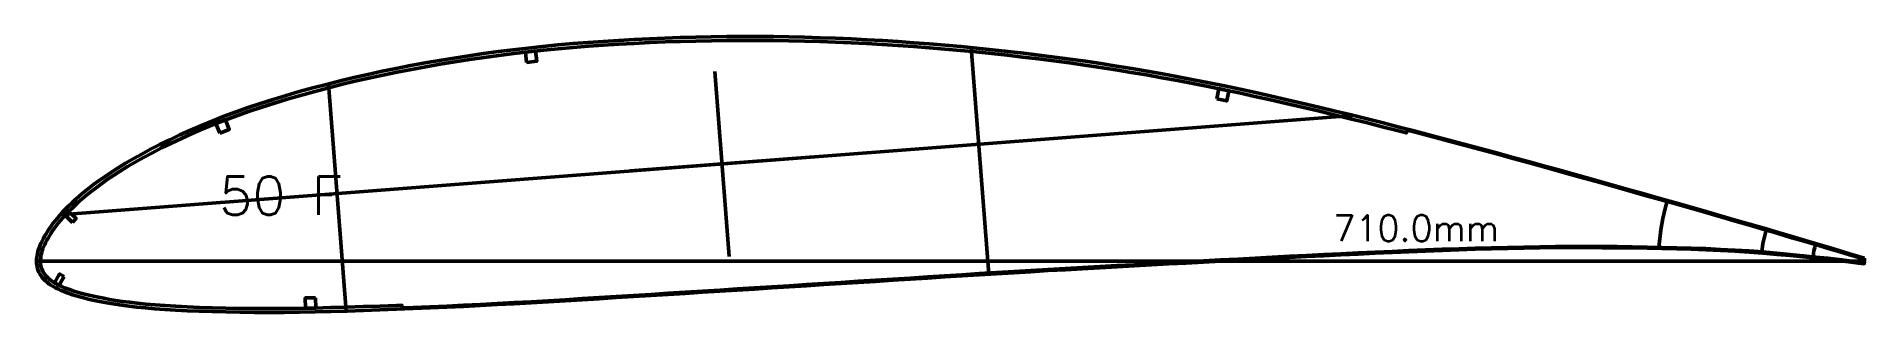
# Model space of a CAD drawing. Header units: metres. Extents: x -405 to 675, y -15418 to 133.
# Drawn here: x -266 to 444, y -9820 to -9713 of the extents above; entities that cross this region are included whole.
import ezdxf
from ezdxf.enums import TextEntityAlignment as Align

# ---------------------------------------------------------------- set-up
doc = ezdxf.new("R2010")
doc.units = ezdxf.units.M
for name, color, linetype, lineweight in [('FoilLayer', 7, 'Continuous', 50), ('RefFoilLayer', 7, 'Continuous', 50), ('StringerLayer', 7, 'Continuous', 50), ('SubLayer', 7, 'Continuous', 50), ('TextLayer', 7, 'Continuous', 50)]:
    doc.layers.add(name, color=color, linetype=linetype, lineweight=lineweight)
doc.styles.add('MSゴシック', font='romans')

msp = doc.modelspace()

# ---------------------------------------------------------------- texts
at = {"layer": 'TextLayer', "style": 'MSゴシック'}
msp.add_text('50 F', height=15, dxfattribs=at).set_placement((-195.25, -9782.08))
msp.add_text('710.0mm', height=10, dxfattribs=at).set_placement((301.75, -9795.2), align=Align.BOTTOM_RIGHT)

# ---------------------------------------------------------------- linework, layer by layer
at = {"layer": 'FoilLayer'}
msp.add_lwpolyline([(443.61, -9799.36), (441.44, -9798.67), (437.95, -9797.62), (434.18, -9796.45), (430.05, -9795.2), (425.55, -9793.87), (420.72, -9792.44), (415.6, -9790.91), (410.24, -9789.33), (404.73, -9787.7), (399.16, -9786.07), (393.55, -9784.47), (387.87, -9782.81), (382.11, -9781.12), (376.26, -9779.45), (370.32, -9777.75), (364.27, -9776.05), (358.11, -9774.32), (351.86, -9772.56), (345.53, -9770.78), (339.15, -9769), (332.76, -9767.2), (326.36, -9765.42), (319.97, -9763.64), (313.57, -9761.87), (307.19, -9760.12), (300.81, -9758.37), (294.46, -9756.64), (288.14, -9754.94), (281.83, -9753.26), (275.53, -9751.59), (269.25, -9749.95), (266.14, -9749.15), (265.87, -9750.16), (262.72, -9749.35), (256.47, -9747.76), (250.23, -9746.19), (244, -9744.65), (237.77, -9743.14), (231.54, -9741.64), (225.34, -9740.17), (219.17, -9738.73), (213.05, -9737.32), (206.97, -9735.96), (200.92, -9734.65), (194.89, -9733.38), (188.88, -9732.15), (182.87, -9730.96), (176.88, -9729.81), (170.9, -9728.71), (164.93, -9727.65), (158.95, -9726.64), (152.97, -9725.66), (146.97, -9724.73), (140.97, -9723.84), (134.96, -9722.99), (128.95, -9722.17), (122.92, -9721.4), (116.9, -9720.67), (110.85, -9719.98), (104.79, -9719.33), (98.72, -9718.71), (92.63, -9718.13), (86.55, -9717.59), (80.47, -9717.08), (74.38, -9716.62), (68.31, -9716.19), (62.24, -9715.8), (56.19, -9715.46), (50.13, -9715.15), (44.09, -9714.89), (38.05, -9714.67), (32.01, -9714.49), (25.98, -9714.36), (19.96, -9714.26), (13.94, -9714.22), (7.92, -9714.21), (1.9, -9714.25), (-4.12, -9714.33), (-10.14, -9714.45), (-16.14, -9714.62), (-22.14, -9714.83), (-28.12, -9715.08), (-34.09, -9715.37), (-40.05, -9715.71), (-45.99, -9716.09), (-51.9, -9716.51), (-57.77, -9716.98), (-63.6, -9717.49), (-69.39, -9718.05), (-75.16, -9718.67), (-80.91, -9719.35), (-86.66, -9720.07), (-92.39, -9720.85), (-98.1, -9721.68), (-103.79, -9722.56), (-109.45, -9723.48), (-115.07, -9724.46), (-120.67, -9725.49), (-126.22, -9726.57), (-131.73, -9727.7), (-137.19, -9728.88), (-142.61, -9730.12), (-147.97, -9731.41), (-153.28, -9732.75), (-158.56, -9734.15), (-163.77, -9735.59), (-168.87, -9737.05), (-173.87, -9738.56), (-178.75, -9740.12), (-183.53, -9741.73), (-188.21, -9743.38), (-192.79, -9745.09), (-197.26, -9746.84), (-201.62, -9748.63), (-205.85, -9750.45), (-209.94, -9752.3), (-213.88, -9754.16), (-217.67, -9756.03), (-221.27, -9757.88), (-224.69, -9759.71), (-227.9, -9761.51), (-230.91, -9763.28), (-233.72, -9765.01), (-236.35, -9766.71), (-238.79, -9768.35), (-241.06, -9769.94), (-243.16, -9771.48), (-245.09, -9772.96), (-246.88, -9774.39), (-248.52, -9775.77), (-250.04, -9777.1), (-251.44, -9778.4), (-252.74, -9779.65), (-253.93, -9780.86), (-255.04, -9782.03), (-256.06, -9783.15), (-257, -9784.24), (-257.86, -9785.3), (-258.66, -9786.33), (-259.4, -9787.33), (-260.08, -9788.29), (-260.7, -9789.23), (-261.27, -9790.14), (-261.8, -9791.04), (-262.28, -9791.91), (-262.72, -9792.73), (-263.1, -9793.54), (-263.44, -9794.35), (-263.75, -9795.15), (-264.02, -9795.89), (-264.24, -9796.6), (-264.41, -9797.32), (-264.55, -9798.03), (-264.65, -9798.72), (-264.72, -9799.38), (-264.75, -9800.04), (-264.74, -9800.64), (-264.7, -9801.24), (-264.61, -9801.84), (-264.46, -9802.44), (-264.25, -9803.05), (-264, -9803.65), (-263.69, -9804.25), (-263.32, -9804.83), (-262.89, -9805.39), (-262.4, -9805.95), (-261.85, -9806.5), (-261.25, -9807.04), (-260.58, -9807.56), (-259.87, -9808.07), (-259.1, -9808.56), (-258.26, -9809.03), (-257.36, -9809.48), (-256.39, -9809.93), (-255.35, -9810.36), (-254.24, -9810.79), (-253.06, -9811.21), (-251.8, -9811.64), (-250.45, -9812.06), (-249.02, -9812.48), (-247.5, -9812.89), (-245.86, -9813.29), (-244.09, -9813.69), (-242.19, -9814.09), (-240.14, -9814.48), (-237.92, -9814.88), (-235.53, -9815.27), (-232.95, -9815.66), (-230.15, -9816.02), (-227.12, -9816.37), (-223.81, -9816.69), (-220.22, -9817), (-216.34, -9817.29), (-212.18, -9817.56), (-207.73, -9817.8), (-203, -9818), (-197.99, -9818.16), (-192.73, -9818.28), (-187.26, -9818.38), (-181.64, -9818.45), (-175.91, -9818.48), (-170.09, -9818.46), (-164.16, -9818.38), (-158.11, -9818.26), (-151.94, -9818.1), (-145.69, -9817.92), (-139.36, -9817.71), (-132.95, -9817.48), (-126.48, -9817.23), (-124.31, -9817.15), (-124.27, -9818.2), (-119.94, -9818.03), (-113.43, -9817.76), (-106.93, -9817.47), (-100.41, -9817.16), (-93.87, -9816.83), (-87.29, -9816.49), (-80.7, -9816.14), (-74.12, -9815.78), (-67.55, -9815.41), (-60.97, -9815.02), (-54.35, -9814.61), (-47.71, -9814.19), (-41.05, -9813.77), (-34.37, -9813.36), (-27.69, -9812.95), (-20.99, -9812.53), (-14.28, -9812.1), (-7.56, -9811.67), (-0.84, -9811.25), (5.88, -9810.83), (12.61, -9810.41), (19.32, -9809.99), (26.04, -9809.57), (32.76, -9809.14), (39.48, -9808.71), (46.2, -9808.29), (52.92, -9807.87), (59.64, -9807.45), (66.36, -9807.02), (73.08, -9806.59), (79.8, -9806.16), (86.51, -9805.73), (93.21, -9805.31), (99.91, -9804.89), (106.6, -9804.48), (113.3, -9804.07), (119.99, -9803.67), (126.67, -9803.27), (133.34, -9802.89), (140.02, -9802.52), (146.71, -9802.15), (153.42, -9801.78), (160.13, -9801.42), (166.84, -9801.04), (173.55, -9800.67), (180.26, -9800.3), (186.97, -9799.94), (193.67, -9799.58), (200.38, -9799.22), (207.07, -9798.86), (213.76, -9798.5), (220.42, -9798.15), (227.08, -9797.81), (233.74, -9797.48), (240.4, -9797.16), (247.06, -9796.84), (253.68, -9796.52), (260.26, -9796.22), (266.79, -9795.93), (273.3, -9795.67), (279.78, -9795.42), (286.19, -9795.18), (292.55, -9794.98), (298.86, -9794.81), (305.17, -9794.67), (311.45, -9794.56), (317.68, -9794.43), (323.79, -9794.33), (329.79, -9794.28), (335.76, -9794.31), (341.74, -9794.34), (347.66, -9794.36), (353.49, -9794.42), (359.31, -9794.56), (365.11, -9794.69), (370.84, -9794.79), (376.5, -9794.93), (382.14, -9795.17), (387.81, -9795.46), (393.45, -9795.75), (398.96, -9796.06), (404.35, -9796.47), (409.71, -9796.94), (414.97, -9797.44), (420.07, -9797.92), (424.91, -9798.42), (429.5, -9798.93), (433.8, -9799.41), (437.8, -9799.87), (441.48, -9800.32), (443.76, -9800.62)], close=True, dxfattribs=at)
at = {"layer": 'RefFoilLayer'}
msp.add_lwpolyline([(443.75, -9798.93), (441.57, -9798.24), (438.09, -9797.19), (434.31, -9796.02), (430.18, -9794.77), (425.68, -9793.44), (420.84, -9792), (415.72, -9790.48), (410.36, -9788.89), (404.85, -9787.27), (399.29, -9785.64), (393.68, -9784.04), (387.99, -9782.38), (382.24, -9780.69), (376.39, -9779.01), (370.44, -9777.32), (364.4, -9775.62), (358.23, -9773.88), (351.98, -9772.12), (345.65, -9770.35), (339.27, -9768.56), (332.88, -9766.77), (326.48, -9764.98), (320.09, -9763.21), (313.69, -9761.44), (307.31, -9759.68), (300.93, -9757.94), (294.58, -9756.21), (288.26, -9754.5), (281.95, -9752.82), (275.65, -9751.16), (269.36, -9749.52), (263.09, -9747.9), (256.84, -9746.3), (250.59, -9744.74), (244.36, -9743.19), (238.12, -9741.68), (231.89, -9740.18), (225.68, -9738.71), (219.5, -9737.26), (213.38, -9735.86), (207.29, -9734.5), (201.23, -9733.18), (195.19, -9731.91), (189.17, -9730.68), (183.16, -9729.49), (177.15, -9728.34), (171.16, -9727.23), (165.18, -9726.17), (159.19, -9725.15), (153.2, -9724.18), (147.19, -9723.25), (141.18, -9722.35), (135.16, -9721.5), (129.14, -9720.68), (123.11, -9719.91), (117.07, -9719.18), (111.01, -9718.49), (104.94, -9717.84), (98.86, -9717.22), (92.77, -9716.64), (86.67, -9716.09), (80.58, -9715.59), (74.49, -9715.12), (68.41, -9714.69), (62.33, -9714.31), (56.26, -9713.96), (50.2, -9713.65), (44.14, -9713.39), (38.09, -9713.17), (32.04, -9712.99), (26, -9712.86), (19.97, -9712.76), (13.94, -9712.72), (7.91, -9712.71), (1.88, -9712.75), (-4.15, -9712.83), (-10.18, -9712.95), (-16.19, -9713.12), (-22.2, -9713.33), (-28.19, -9713.58), (-34.18, -9713.88), (-40.15, -9714.22), (-46.1, -9714.6), (-52.02, -9715.02), (-57.9, -9715.48), (-63.74, -9715.99), (-69.55, -9716.56), (-75.33, -9717.18), (-81.1, -9717.86), (-86.86, -9718.59), (-92.61, -9719.36), (-98.33, -9720.19), (-104.03, -9721.08), (-109.7, -9722.01), (-115.35, -9722.99), (-120.95, -9724.02), (-126.52, -9725.1), (-132.05, -9726.24), (-137.53, -9727.42), (-142.96, -9728.66), (-148.34, -9729.95), (-153.67, -9731.3), (-158.96, -9732.71), (-164.18, -9734.14), (-169.3, -9735.62), (-174.32, -9737.13), (-179.23, -9738.7), (-184.03, -9740.31), (-188.74, -9741.98), (-193.34, -9743.69), (-197.83, -9745.45), (-202.21, -9747.25), (-206.46, -9749.08), (-210.58, -9750.94), (-214.54, -9752.82), (-218.35, -9754.7), (-221.98, -9756.56), (-225.42, -9758.4), (-228.66, -9760.22), (-231.69, -9762), (-234.54, -9763.75), (-237.19, -9765.46), (-239.65, -9767.12), (-241.94, -9768.73), (-244.07, -9770.29), (-246.03, -9771.79), (-247.84, -9773.24), (-249.52, -9774.64), (-251.06, -9776), (-252.48, -9777.32), (-253.8, -9778.6), (-255.02, -9779.83), (-256.15, -9781.02), (-257.19, -9782.17), (-258.16, -9783.29), (-259.05, -9784.38), (-259.87, -9785.44), (-260.63, -9786.46), (-261.33, -9787.46), (-261.98, -9788.44), (-262.57, -9789.39), (-263.11, -9790.31), (-263.61, -9791.22), (-264.07, -9792.09), (-264.48, -9792.96), (-264.84, -9793.81), (-265.16, -9794.64), (-265.46, -9795.45), (-265.7, -9796.25), (-265.89, -9797.04), (-266.03, -9797.81), (-266.15, -9798.57), (-266.22, -9799.32), (-266.25, -9800.04), (-266.24, -9800.76), (-266.18, -9801.49), (-266.06, -9802.21), (-265.88, -9802.93), (-265.63, -9803.65), (-265.32, -9804.36), (-264.95, -9805.05), (-264.52, -9805.73), (-264.02, -9806.39), (-263.46, -9807.02), (-262.84, -9807.63), (-262.17, -9808.22), (-261.45, -9808.79), (-260.67, -9809.34), (-259.83, -9809.86), (-258.94, -9810.37), (-257.98, -9810.85), (-256.97, -9811.31), (-255.89, -9811.76), (-254.75, -9812.2), (-253.53, -9812.64), (-252.24, -9813.07), (-250.87, -9813.5), (-249.41, -9813.92), (-247.86, -9814.35), (-246.19, -9814.76), (-244.4, -9815.16), (-242.47, -9815.56), (-240.4, -9815.96), (-238.17, -9816.36), (-235.75, -9816.76), (-233.15, -9817.14), (-230.32, -9817.52), (-227.26, -9817.86), (-223.94, -9818.19), (-220.33, -9818.5), (-216.44, -9818.79), (-212.26, -9819.06), (-207.79, -9819.3), (-203.04, -9819.5), (-198.03, -9819.65), (-192.75, -9819.78), (-187.28, -9819.88), (-181.64, -9819.95), (-175.9, -9819.98), (-170.07, -9819.96), (-164.13, -9819.88), (-158.07, -9819.76), (-151.9, -9819.6), (-145.64, -9819.42), (-139.31, -9819.21), (-132.89, -9818.98), (-126.42, -9818.73), (-119.92, -9818.48), (-113.41, -9818.21), (-106.91, -9817.92), (-100.39, -9817.61), (-93.84, -9817.28), (-87.27, -9816.94), (-80.68, -9816.59), (-74.1, -9816.23), (-67.52, -9815.86), (-60.94, -9815.46), (-54.32, -9815.05), (-47.68, -9814.64), (-41.02, -9814.22), (-34.34, -9813.81), (-27.66, -9813.4), (-20.96, -9812.98), (-14.25, -9812.55), (-7.53, -9812.12), (-0.81, -9811.7), (5.91, -9811.28), (12.63, -9810.86), (19.35, -9810.44), (26.06, -9810.02), (32.79, -9809.59), (39.51, -9809.16), (46.23, -9808.74), (52.95, -9808.32), (59.67, -9807.89), (66.39, -9807.47), (73.11, -9807.04), (79.82, -9806.61), (86.54, -9806.18), (93.24, -9805.75), (99.94, -9805.34), (106.63, -9804.93), (113.33, -9804.52), (120.02, -9804.12), (126.7, -9803.72), (133.37, -9803.34), (140.05, -9802.96), (146.74, -9802.6), (153.45, -9802.23), (160.16, -9801.86), (166.87, -9801.49), (173.58, -9801.12), (180.28, -9800.75), (186.99, -9800.38), (193.7, -9800.03), (200.4, -9799.67), (207.1, -9799.31), (213.78, -9798.95), (220.45, -9798.6), (227.1, -9798.26), (233.76, -9797.93), (240.42, -9797.61), (247.08, -9797.29), (253.7, -9796.97), (260.28, -9796.67), (266.81, -9796.38), (273.32, -9796.12), (279.8, -9795.87), (286.21, -9795.63), (292.56, -9795.43), (298.87, -9795.26), (305.18, -9795.12), (311.46, -9795.01), (317.69, -9794.88), (323.79, -9794.78), (329.78, -9794.73), (335.76, -9794.76), (341.74, -9794.79), (347.65, -9794.81), (353.48, -9794.87), (359.3, -9795), (365.1, -9795.14), (370.83, -9795.24), (376.48, -9795.38), (382.11, -9795.62), (387.79, -9795.91), (393.43, -9796.2), (398.92, -9796.51), (404.31, -9796.92), (409.67, -9797.39), (414.93, -9797.89), (420.02, -9798.37), (424.86, -9798.87), (429.45, -9799.38), (433.75, -9799.85), (437.74, -9800.32), (441.42, -9800.76), (443.7, -9801.06)], close=True, dxfattribs=at)
at = {"layer": 'StringerLayer'}
for points in [[(-75.95, -9722.78), (-71.97, -9722.35), (-72.4, -9718.37), (-76.38, -9718.8), (-75.95, -9722.78)], [(192.16, -9736.89), (196.07, -9737.71), (196.9, -9733.8), (192.98, -9732.97), (192.16, -9736.89)], [(-195.11, -9750.29), (-191.38, -9748.83), (-192.84, -9745.11), (-196.57, -9746.57), (-195.11, -9750.29)], [(-252.29, -9784.95), (-250.92, -9783.5), (-253.82, -9780.74), (-255.2, -9782.2), (-252.29, -9784.95)], [(-255.58, -9805.95), (-257.32, -9804.96), (-259.29, -9808.45), (-257.54, -9809.43), (-255.58, -9805.95)], [(-157.86, -9814.25), (-161.86, -9814.33), (-161.78, -9818.33), (-157.78, -9818.25), (-157.86, -9814.25)]]:
    msp.add_lwpolyline(points, dxfattribs=at)
at = {"layer": 'SubLayer'}
for p, q in [((96.82, -9717.02), (103.6, -9805.11)), ((-2.77, -9726.26), (2.77, -9798.16)), ((-152.84, -9731.09), (-146.04, -9819.43)), ((245.02, -9743.36), (-257.03, -9781.99)), ((-35.73, -9764.96), (35.73, -9759.46)), ((-266.25, -9800), (443.75, -9800))]:
    msp.add_line(p, q, dxfattribs=at)
for radius, start, end in [(80, 163.19197, 176.17225), (40, 162.47828, 174.8927), (20, 161.45955, 175.15464)]:
    msp.add_arc((443.75, -9800), radius, start, end, dxfattribs=at)

msp.set_redraw_order([(e.dxf.handle, doc.entitydb.next_handle()) for e in msp.query("TEXT MTEXT ATTDEF DIMENSION ARC_DIMENSION")])  # texts and dimensions are drawn at this point

doc.saveas('drawing.dxf')
